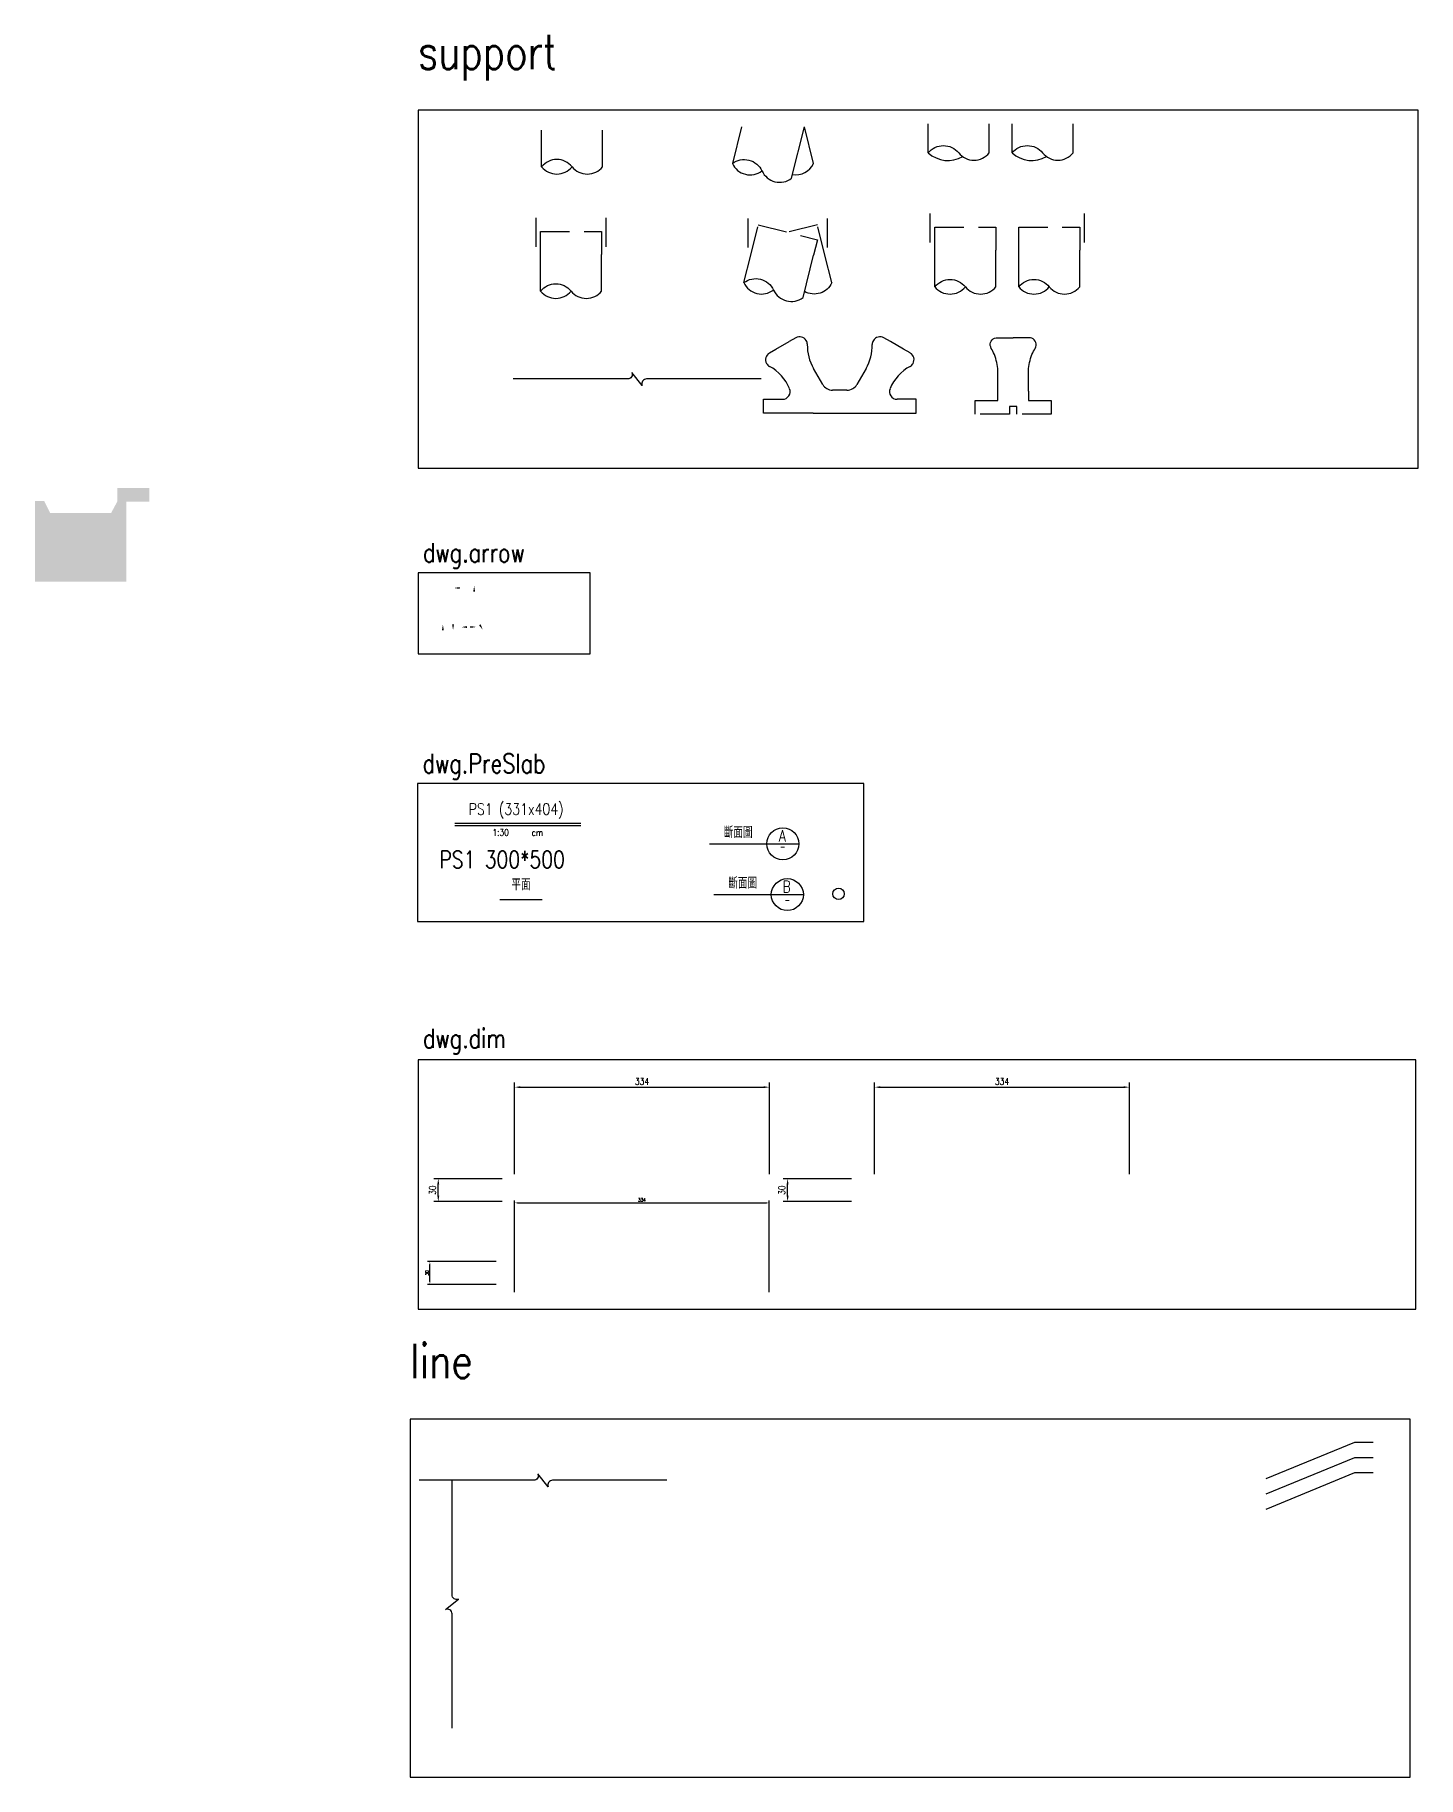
# Model space of a CAD drawing. Extents: x -4754 to 4964, y -19960 to 3942.
# Drawn here: x -4754 to -2941, y -3393 to -1108 of the extents above; entities that cross this region are included whole.
import ezdxf
from ezdxf.enums import TextEntityAlignment as Align

# ---------------------------------------------------------------- set-up
doc = ezdxf.new("R2010")
doc.units = 0
doc.header["$LTSCALE"] = 3
doc.linetypes.add('DASHED', pattern=[19.05, 12.7, -6.35])
doc.layers.get('0').update_dxf_attribs({"linetype": 'CONTINUOUS'})
doc.layers.add('HB_0', color=7, linetype='CONTINUOUS', transparency=0.5)
doc.layers.add('預鑄版_HATCH', color=253, linetype='CONTINUOUS', transparency=0.1)
for name, color, linetype in [('HB_DIM', 1, 'CONTINUOUS'), ('HB_TXT_CTEXT', 2, 'CONTINUOUS'), ('RCAD.PARM.Treatle', 2, 'CONTINUOUS')]:
    doc.layers.add(name, color=color, linetype=linetype)
doc.styles.get("Standard").update_dxf_attribs({"font": 'ROMANS.shx', "width": 0.8, "bigfont": 'chineset.shx'})
doc.dimstyles.new('30', dxfattribs={"dimscale": 3, "dimtxt": 3, "dimasz": 2.5, "dimexe": 2, "dimexo": 2, "dimgap": 1, "dimtad": 1, "dimdsep": 46, "dimtxsty": 'Standard', "dimcen": 0, "dimclrd": 256, "dimclre": 256, "dimclrt": 2, "dimadec": 0, "dimazin": 0, "dimtfac": 1, "dimtix": 1, "dimtmove": 2, "dimatfit": 3, "dimfxl": 1, "dimtolj": 1, "dimtzin": 0, "dimarcsym": 0})

msp = doc.modelspace()

# ---------------------------------------------------------------- texts
at = {"linetype": 'Continuous', "width": 0.8}
msp.add_text('PS1 300*500', height=22.5022, dxfattribs=at).set_placement((-4223.714, -2200.507))
at = {"linetype": 'Continuous', "char_height": 45, "width": 231.61621, "attachment_point": 1}
for s, insert in [('support', (-4251.719, -1107.817)), ('line', (-4261.985, -2824.511))]:
    msp.add_mtext(s, dxfattribs=dict(at, insert=insert))
at = {"color": 0, "linetype": 'Continuous', "char_height": 25, "width": 191.4764, "attachment_point": 1}
for s, insert in [('{dwg.arrow}', (-4245.493, -1774.293)), ('{dwg.PreSlab}', (-4245.944, -2050.86)), ('{dwg.dim}', (-4245.493, -2411.394))]:
    msp.add_mtext(s, dxfattribs=dict(at, insert=insert))

# ---------------------------------------------------------------- blocks, each defined once
blk = doc.blocks.new('slab_sectionB')
at = {"layer": 'RCAD.PARM.Treatle', "color": 3, "linetype": 'Continuous'}
for p, q in [((-75.3, 0), (0, 0)), ((0, 0), (42, 0))]:
    blk.add_line(p, q, dxfattribs=at)
at = {"layer": 'RCAD.PARM.Treatle', "color": 4, "linetype": 'Continuous'}
blk.add_circle((21, 0), 21, dxfattribs=at)
at = {"color": 0, "linetype": 'Continuous', "width": 0.8}
for tag, p, height in [('B', (14.7, 3), 15), ('-', (17.3, -10.7), 7.5)]:
    blk.add_attdef(tag, p, '', height=height, dxfattribs=at)
at = {"layer": 'RCAD.PARM.Treatle', "color": 3, "linetype": 'Continuous', "width": 0.8}
blk.add_text('斷面圖', height=15, rotation=360, dxfattribs=at).set_placement((-37.6, 16), align=Align.MIDDLE)
blk = doc.blocks.new('rebar_arrowL')
at = {"color": 1, "linetype": 'Continuous', "extrusion": (0, 0, -1)}
blk.add_solid([(-7.5, 1.3), (0, 0), (-7.5, -1.2)], dxfattribs=at)
blk = doc.blocks.new('rebar_arrowU')
at = {"color": 1, "linetype": 'Continuous'}
blk.add_solid([(-1.25, -7.5), (0, 0), (1.25, -7.5)], dxfattribs=at)
blk = doc.blocks.new('slab_PVC')
at = {"layer": 'RCAD.PARM.Treatle', "color": 4, "linetype": 'Continuous'}
blk.add_circle((0, 0), 7.53, dxfattribs=at)
blk = doc.blocks.new('*D12')
at = {"layer": 'HB_DIM', "linetype": 'Continuous', "lineweight": -2, "transparency": 16777216}
for p, q in [((-4125.2, -2601.8), (-4125.2, -2481.8)), ((-4117.7, -2487.8), (-3798.7, -2487.8)), ((-3791.2, -2601.8), (-3791.2, -2481.8))]:
    blk.add_line(p, q, dxfattribs=at)
at = {"layer": 'HB_DIM', "transparency": 16777216}
for points in [[(-4117.7, -2486.6), (-4117.7, -2489.1), (-4125.2, -2487.8)], [(-3798.7, -2489.1), (-3798.7, -2486.6), (-3791.2, -2487.8)]]:
    blk.add_solid(points, dxfattribs=at)
at = {"layer": 'HB_DIM', "color": 2, "linetype": 'Continuous', "transparency": 16777216, "insert": (-3958.2, -2480.3), "char_height": 9, "attachment_point": 5, "rotation": 0}
blk.add_mtext('\\A1;334', dxfattribs=at)
blk = doc.blocks.new('*D13')
at = {"layer": 'HB_DIM', "linetype": 'Continuous', "lineweight": -2, "transparency": 16777216}
for p, q in [((-4141.3, -2607.8), (-4231.3, -2607.8)), ((-4225.3, -2630.3), (-4225.3, -2615.3)), ((-4141.3, -2637.8), (-4231.3, -2637.8))]:
    blk.add_line(p, q, dxfattribs=at)
at = {"layer": 'HB_DIM', "transparency": 16777216}
for points in [[(-4224, -2615.3), (-4226.5, -2615.3), (-4225.3, -2607.8)], [(-4226.5, -2630.3), (-4224, -2630.3), (-4225.3, -2637.8)]]:
    blk.add_solid(points, dxfattribs=at)
at = {"layer": 'HB_DIM', "color": 2, "linetype": 'Continuous', "transparency": 16777216, "insert": (-4232.8, -2622.8), "char_height": 9, "attachment_point": 5, "rotation": 90}
blk.add_mtext('\\A1;30', dxfattribs=at)
blk = doc.blocks.new('*D21')
at = {"layer": 'HB_DIM', "linetype": 'Continuous', "lineweight": -2, "transparency": 16777216}
for p, q in [((-4125.3, -2756.5), (-4125.3, -2636.5)), ((-4121.6, -2639.5), (-3795.1, -2639.5)), ((-3791.3, -2756.5), (-3791.3, -2636.5))]:
    blk.add_line(p, q, dxfattribs=at)
at = {"layer": 'HB_DIM', "transparency": 16777216}
for points in [[(-4121.6, -2638.9), (-4121.6, -2640.2), (-4125.3, -2639.5)], [(-3795.1, -2640.2), (-3795.1, -2638.9), (-3791.3, -2639.5)]]:
    blk.add_solid(points, dxfattribs=at)
at = {"layer": 'HB_DIM', "color": 2, "linetype": 'Continuous', "transparency": 16777216, "insert": (-3958.3, -2635.5), "char_height": 4.5, "attachment_point": 5, "rotation": 0}
blk.add_mtext('\\A1;334', dxfattribs=at)
blk = doc.blocks.new('*D22')
at = {"layer": 'HB_DIM', "linetype": 'Continuous', "lineweight": -2, "transparency": 16777216}
for p, q in [((-4149.3, -2716.4), (-4239.3, -2716.4)), ((-4236.3, -2742.7), (-4236.3, -2720.2)), ((-4149.3, -2746.4), (-4239.3, -2746.4))]:
    blk.add_line(p, q, dxfattribs=at)
at = {"layer": 'HB_DIM', "transparency": 16777216}
for points in [[(-4235.7, -2720.2), (-4236.9, -2720.2), (-4236.3, -2716.4)], [(-4236.9, -2742.7), (-4235.7, -2742.7), (-4236.3, -2746.4)]]:
    blk.add_solid(points, dxfattribs=at)
at = {"layer": 'HB_DIM', "color": 2, "linetype": 'Continuous', "transparency": 16777216, "insert": (-4240, -2731.4), "char_height": 4.5, "attachment_point": 5, "rotation": 90}
blk.add_mtext('\\A1;30', dxfattribs=at)
blk = doc.blocks.new('rebar_arrowD')
at = {"color": 1, "linetype": 'Continuous'}
blk.add_solid([(-1.25, -7.5), (0, 0), (1.25, -7.5)], dxfattribs=at)
blk = doc.blocks.new('rebar_arrowR')
at = {"color": 1, "linetype": 'Continuous', "extrusion": (0, 0, -1)}
blk.add_solid([(-7.5, 1.3), (0, 0), (-7.5, -1.2)], dxfattribs=at)
blk = doc.blocks.new('fender_bottom')
at = {"color": 1, "linetype": 'Continuous'}
blk.add_lwpolyline([(162.5, 0), (12.5, 0, 0.529473), (6.7, -8.6), (-6.7, 8.6, -0.532815), (-12.5, 0), (-162.5, 0)], format="xyb", dxfattribs=at)
blk = doc.blocks.new('fender_top_transverse')
at = {"layer": 'HB_0', "color": 1, "linetype": 'Continuous'}
for points in [[(-20, 30), (-20, 60, 0.07193), (-25.7, 80.5, -0.041495), (-29.5, 88.2, -0.488993), (-22.5, 100), (0, 100)], [(20, 30), (20, 60, -0.07193), (25.7, 80.5, 0.041495), (29.5, 88.2, 0.488993), (22.5, 100), (0, 100)]]:
    blk.add_lwpolyline(points, format="xyb", dxfattribs=at)
at = {"layer": 'HB_0', "color": 252, "linetype": 'DASHED'}
blk.add_lwpolyline([(20, 30), (20, 18), (50, 18), (50, 0), (5, 0), (5, 10), (-5, 10), (-5, 0), (-50, 0), (-50, 18), (-20, 18), (-20, 30)], dxfattribs=at)
blk = doc.blocks.new('pile_vertical_with_pilecap')
at = {"linetype": 'Continuous'}
for p, q in [((-40, -48.1), (-40, 0)), ((-40, -48.1), (-40, 0)), ((40, -48.1), (40, 0)), ((40, -48.1), (40, 0))]:
    blk.add_line(p, q, dxfattribs=at)
for centre, start, end in [((-20, -64.1), 38.718, 141.282), ((-20, -64.1), 38.718, 141.282), ((-20, -32), 218.718, 321.282), ((-20, -32), 218.718, 321.282), ((20, -32), 218.718, 321.282), ((20, -32), 218.718, 321.282)]:
    blk.add_arc(centre, 25.6, start, end, dxfattribs=at)
blk = doc.blocks.new('racked_with_pilecap_Transverse')
at = {"linetype": 'Continuous'}
for points in [[(-41.2, 0), (-53.2, -48.1)], [(24.4, -67.5), (41.2, 0)]]:
    blk.add_lwpolyline(points, dxfattribs=at)
blk.add_lwpolyline([(53.2, -48.1), (41.2, 0)])
for points in [[(-53.2, -48.1, -0.48), (-14.4, -57.8, 0.48), (24.4, -67.5, 0.48)], [(-53.2, -48.1, 0.48), (-14.4, -57.8, 0.48)], [(25.6, -62.6, 0.340232), (53.2, -48.1)]]:
    blk.add_lwpolyline(points, format="xyb", dxfattribs=at)
blk = doc.blocks.new('racked_with_pilecap_Longitude')
for p, q in [((-95, -38.1), (-95, 0)), ((-15, -38.1), (-15, 0)), ((15, -38.1), (15, 0)), ((95, -38.1), (95, 0))]:
    blk.add_line(p, q)
for points in [[(-95, -38.1, -0.48), (-55, -38.1, 0.48), (-15, -38.1, 0.48)], [(-95, -38.1, 0.326111), (-49.8, -43, 0.326111)], [(15, -38.1, -0.48), (55, -38.1, 0.48), (95, -38.1, 0.48)], [(15, -38.1, 0.326111), (60.2, -43, 0.326111)]]:
    blk.add_lwpolyline(points, format="xyb")
blk = doc.blocks.new('fender_top_longitude')
at = {"color": 7, "linetype": 'Continuous'}
for p, q in [((-83.7, 83.7), (-66.3, 93.7)), ((-57.7, 98.7), (-66.3, 93.7)), ((66.3, 93.7), (57.7, 98.7)), ((83.7, 83.7), (66.3, 93.7)), ((-92.3, 78.7), (-83.7, 83.7)), ((92.3, 78.7), (83.7, 83.7)), ((-22.4, 37.5), (-34.4, 58.3)), ((34.4, 58.3), (22.4, 37.5)), ((0, 30), (-9.4, 30)), ((9.4, 30), (0, 30)), ((-100, 18), (-75.1, 18)), ((-35, 0), (-100, 0)), ((-35, 0), (35, 0)), ((35, 0), (100, 0)), ((100, 18), (75.1, 18)), ((100, 0), (100, 18))]:
    blk.add_line(p, q, dxfattribs=at)
for centre, radius, start, end in [((-52.7, 90), 10, 30, 120), ((-53.2, 89.6), 10.7, 1.3853, 30.3798), ((53.2, 89.6), 10.7, 149.6202, 178.6147), ((52.7, 90), 10, 60, 150), ((-87.3, 70), 10, 120, 210), ((17.4, 88.6), 60, 178.7643, 210.2362), ((-17.4, 88.6), 60, 329.7638, 1.2357), ((87.3, 70), 10, 330, 60), ((-86.7, 70.3), 10.7, 209.6202, 238.6147), ((-121.1, 8.6), 60, 22.8745, 61.2357), ((121.1, 8.6), 60, 118.7643, 157.1255), ((86.7, 70.3), 10.7, 301.3853, 330.3798), ((-75.1, 28), 10, 270, 22.8745), ((-9.4, 45), 15, 210, 270), ((9.4, 45), 15, 270, 330), ((75.1, 28), 10, 157.1255, 270)]:
    blk.add_arc(centre, radius, start, end, dxfattribs=at)
blk = doc.blocks.new('slab_sectionA')
at = {"color": 3, "linetype": 'Continuous'}
for p, q in [((-75.3, 0), (0, 0)), ((0, 0), (42, 0))]:
    blk.add_line(p, q, dxfattribs=at)
at = {"color": 4, "linetype": 'Continuous'}
blk.add_circle((21, 0), 21, dxfattribs=at)
at = {"color": 3, "linetype": 'Continuous', "width": 0.8}
blk.add_text('斷面圖', height=15, rotation=360, dxfattribs=at).set_placement((-37.6, 16), align=Align.MIDDLE)
at = {"color": 0, "linetype": 'Continuous', "width": 0.8}
for tag, p, height in [('A', (15.8, 3), 15), ('-', (17.3, -7.5), 7.5)]:
    blk.add_attdef(tag, p, '', height=height, dxfattribs=at)
blk = doc.blocks.new('slab_topview')
at = {"color": 4, "linetype": 'Continuous'}
blk.add_line((-27.8, 0), (27.8, 0), dxfattribs=at)
at = {"color": 4, "linetype": 'Continuous', "width": 0.8}
blk.add_text('平面', height=15, rotation=360, dxfattribs=at).set_placement((0, 19.7), align=Align.MIDDLE)
blk = doc.blocks.new('slab_title_s')
at = {"color": 3, "linetype": 'Continuous'}
blk.add_line((-82.5, 0), (82.5, 0), dxfattribs=at)
at = {"color": 1, "linetype": 'Continuous'}
blk.add_line((-82.5, -3), (82.5, -3), dxfattribs=at)
at = {"color": 3, "linetype": 'Continuous', "width": 0.8}
blk.add_attdef('PS1', text='', height=15, dxfattribs=at).set_placement((-2.1, 17.6), align=Align.MIDDLE)
at = {"color": 0, "linetype": 'Continuous', "width": 0.8}
for tag, p in [('1:30', (-22.4, -12)), ('CM', (25.7, -12.1))]:
    blk.add_attdef(tag, text='', height=9, dxfattribs=at).set_placement(p, align=Align.MIDDLE)
blk = doc.blocks.new('m_Arrow_L_rebar')
at = {"color": 1, "linetype": 'Continuous', "extrusion": (0, 0, -1)}
blk.add_solid([(-7.5, 1.3), (0, 0), (-7.5, -1.2)], dxfattribs=at)
blk = doc.blocks.new('m_Arrow_U_rebar')
at = {"color": 1, "linetype": 'Continuous'}
blk.add_solid([(-1.25, -7.5), (0, 0), (1.25, -7.5)], dxfattribs=at)
blk = doc.blocks.new('CutLine_H')
at = {"color": 1, "linetype": 'Continuous'}
blk.add_lwpolyline([(162.5, 0), (12.5, 0, 0.529473), (6.7, -8.6), (-6.7, 8.6, -0.532815), (-12.5, 0), (-162.5, 0)], format="xyb", dxfattribs=at)
blk = doc.blocks.new('CutLine_V')
at = {"color": 1, "linetype": 'Continuous'}
blk.add_lwpolyline([(0, -162.5), (0, -12.5, 0.529473), (-8.6, -6.7), (8.6, 6.7, -0.532815), (0, 12.5), (0, 162.5)], format="xyb", dxfattribs=at)
blk = doc.blocks.new('*D61')
at = {"layer": 'HB_DIM', "linetype": 'Continuous', "lineweight": -2, "transparency": 16777216}
for p, q in [((-3653.2, -2601.8), (-3653.2, -2481.8)), ((-3645.7, -2487.8), (-3326.7, -2487.8)), ((-3319.2, -2601.8), (-3319.2, -2481.8))]:
    blk.add_line(p, q, dxfattribs=at)
at = {"layer": 'HB_DIM', "transparency": 16777216}
for points in [[(-3645.7, -2486.6), (-3645.7, -2489.1), (-3653.2, -2487.8)], [(-3326.7, -2489.1), (-3326.7, -2486.6), (-3319.2, -2487.8)]]:
    blk.add_solid(points, dxfattribs=at)
at = {"layer": 'HB_DIM', "color": 2, "linetype": 'Continuous', "transparency": 16777216, "insert": (-3486.2, -2480.3), "char_height": 9, "attachment_point": 5, "rotation": 0}
blk.add_mtext('\\A1;334', dxfattribs=at)
blk = doc.blocks.new('*D62')
at = {"layer": 'HB_DIM', "linetype": 'Continuous', "lineweight": -2, "transparency": 16777216}
for p, q in [((-3683.3, -2607.8), (-3773.3, -2607.8)), ((-3767.3, -2630.3), (-3767.3, -2615.3)), ((-3683.3, -2637.8), (-3773.3, -2637.8))]:
    blk.add_line(p, q, dxfattribs=at)
at = {"layer": 'HB_DIM', "transparency": 16777216}
for points in [[(-3766, -2615.3), (-3768.5, -2615.3), (-3767.3, -2607.8)], [(-3768.5, -2630.3), (-3766, -2630.3), (-3767.3, -2637.8)]]:
    blk.add_solid(points, dxfattribs=at)
at = {"layer": 'HB_DIM', "color": 2, "linetype": 'Continuous', "transparency": 16777216, "insert": (-3774.8, -2622.8), "char_height": 9, "attachment_point": 5, "rotation": 90}
blk.add_mtext('\\A1;30', dxfattribs=at)
blk = doc.blocks.new('pile_vertical')
at = {"color": 252, "linetype": 'DASHED'}
for p, q in [((-46, 10), (-46, 50)), ((46, 10), (46, 50))]:
    blk.add_line(p, q, dxfattribs=at)
at = {"linetype": 'Continuous'}
for p, q in [((-40, -48.1), (-40, 0)), ((40, -48.1), (40, 0))]:
    blk.add_line(p, q, dxfattribs=at)
at = {"color": 252, "linetype": 'DASHED'}
blk.add_lwpolyline([(-40, 0), (-40, 30), (40, 30), (40, 0)], dxfattribs=at)
at = {"linetype": 'Continuous'}
for points in [[(-40, -48.1, -0.48), (0, -48.1, 0.48), (40, -48.1, 0.48)], [(-40, -48.1, 0.48), (0, -48.1, 0.48)]]:
    blk.add_lwpolyline(points, format="xyb", dxfattribs=at)
blk = doc.blocks.new('pile_racked_Transverse')
at = {"layer": 'HB_0', "color": 252, "linetype": 'DASHED'}
for p, q in [((-52.2, 10), (-52.2, 50)), ((52.2, 10), (52.2, 50))]:
    blk.add_line(p, q, dxfattribs=at)
at = {"layer": 'HB_0', "linetype": 'Continuous'}
for p, q in [((-57.7, -36), (-48.7, 0)), ((19.9, -55.4), (33.7, 0)), ((57.7, -36), (48.7, 0))]:
    blk.add_line(p, q, dxfattribs=at)
at = {"layer": 'HB_0', "color": 252, "linetype": 'DASHED'}
for points in [[(-48.7, 0), (-38.8, 39.7), (38.8, 20.3), (33.7, 0)], [(48.7, 0), (38.8, 39.7), (0, 30)]]:
    blk.add_lwpolyline(points, dxfattribs=at)
at = {"layer": 'HB_0', "linetype": 'Continuous'}
for points in [[(-57.7, -36, -0.48), (-18.9, -45.7, 0.48), (19.9, -55.4, 0.48)], [(-57.7, -36, 0.48), (-18.9, -45.7, 0.48)], [(57.7, -36, -0.439137), (21.8, -47.6, -0.439137)]]:
    blk.add_lwpolyline(points, format="xyb", dxfattribs=at)
blk = doc.blocks.new('pile_racked_Longitude')
at = {"color": 252, "linetype": 'DASHED'}
for p, q in [((-101, 10), (-101, 50)), ((101, 10), (101, 50))]:
    blk.add_line(p, q, dxfattribs=at)
at = {"linetype": 'Continuous'}
for p, q in [((15, -48.1), (15, 0)), ((95, -48.1), (95, 0)), ((-95, -48.1), (-95, 0)), ((-15, -48.1), (-15, 0))]:
    blk.add_line(p, q, dxfattribs=at)
at = {"color": 252, "linetype": 'DASHED'}
for points in [[(-95, 0), (-95, 30), (-15, 30), (-15, 0)], [(15, 0), (15, 30), (95, 30), (95, 0)]]:
    blk.add_lwpolyline(points, dxfattribs=at)
at = {"linetype": 'Continuous'}
for points in [[(-95, -48.1, -0.48), (-55, -48.1, 0.48), (-15, -48.1, 0.48)], [(15, -48.1, -0.48), (55, -48.1, 0.48), (95, -48.1, 0.48)], [(-95, -48.1, 0.48), (-55, -48.1, 0.48)], [(15, -48.1, 0.48), (55, -48.1, 0.48)]]:
    blk.add_lwpolyline(points, format="xyb", dxfattribs=at)

# ---------------------------------------------------------------- dimensions: what is measured, and where the dimension line sits
at = {"layer": 'HB_DIM', "linetype": 'Continuous'}
for base, p1, p2, angle, override, picture, middle in [((-3791.216, -2487.824), (-4125.216, -2607.824), (-3791.216, -2607.824), 0, {"dimpost": '<>'}, '*D12', (-3958.216, -2480.324)), ((-3319.216, -2487.824), (-3653.216, -2607.824), (-3319.216, -2607.824), 0, {"dimdec": 0, "dimpost": '<>'}, '*D61', (-3486.216, -2480.324)), ((-4225.282, -2607.824), (-4135.282, -2637.824), (-4135.282, -2607.824), 90, {"dimtad": 4, "dimpost": '<>'}, '*D13', (-4232.782, -2622.824)), ((-3767.282, -2607.824), (-3677.282, -2637.824), (-3677.282, -2607.824), 90, {"dimtad": 4, "dimdec": 0, "dimpost": '<>'}, '*D62', (-3774.782, -2622.824)), ((-4236.291, -2716.425), (-4146.291, -2746.425), (-4146.291, -2716.425), 90, {"dimscale": 1.5, "dimtad": 4, "dimpost": '<>'}, '*D22', (-4240.041, -2731.425))]:
    dim = msp.add_linear_dim(base=base, p1=p1, p2=p2, angle=angle, dimstyle='30', override=override, dxfattribs=at)
    dim.commit()
    dim.dimension.update_dxf_attribs({"geometry": picture, "text_midpoint": middle})
dim = msp.add_linear_dim(base=(-3791.345, -2639.531), p1=(-4125.345, -2759.531), p2=(-3791.345, -2759.531), angle=0, dimstyle='30', override={"dimscale": 1.5, "dimpost": '<>'}, dxfattribs=at)
dim.commit()
dim.dimension.update_dxf_attribs({"geometry": '*D21', "text_midpoint": (-3958.345, -2635.531), "dimtype": 160})

# ---------------------------------------------------------------- hatches: boundary and pattern name
at = {"layer": 'HB_0'}
h = msp.add_hatch(color=253, dxfattribs=at)
h.dxf.hatch_style = 1
h.paths.add_polyline_path([(-4754.209, -1824.902), (-4754.209, -1718.902), (-4742.209, -1718.902), (-4734.209, -1734.903), (-4654.209, -1734.903), (-4646.209, -1719.902), (-4634.209, -1719.902), (-4634.209, -1824.902)])
at = {"layer": '預鑄版_HATCH', "linetype": 'Continuous'}
h = msp.add_hatch(color=256, dxfattribs=at)
h.dxf.hatch_style = 2
h.paths.add_polyline_path([(-4604.209, -1719.902), (-4604.135, -1701.902), (-4646.209, -1701.902), (-4646.209, -1719.902)])

# ---------------------------------------------------------------- linework, layer by layer
at = {"color": 7, "linetype": 'Continuous'}
msp.add_line((-3798.832, -1603.724), (-3798.832, -1585.724), dxfattribs=at)
at = {"color": 3, "linetype": 'Continuous'}
msp.add_line((-3869.762, -2168.711), (-3794.47, -2168.711), dxfattribs=at)
at = {"linetype": 'Continuous'}
for points in [[(-4251.719, -1206.533), (-4251.719, -1675.945), (-2940.578, -1675.945), (-2940.578, -1206.533)], [(-4251.641, -1813.475), (-4251.641, -1919.441), (-4026.07, -1919.441), (-4026.07, -1813.475)], [(-4251.641, -2451.748), (-4251.641, -2778.752), (-2943.412, -2778.752), (-2943.412, -2451.748)], [(-4261.985, -2923.226), (-4261.985, -3392.639), (-2950.844, -3392.639), (-2950.844, -2923.226)]]:
    msp.add_lwpolyline(points, close=True, dxfattribs=at)
at = {"color": 0, "linetype": 'Continuous'}
msp.add_lwpolyline([(-4252.515, -2089.391), (-4252.515, -2270.68), (-3667.497, -2270.68), (-3667.497, -2089.391)], close=True, dxfattribs=at)
at = {"color": 3, "linetype": 'Continuous'}
msp.add_lwpolyline([(-3139.728, -3001.144), (-3023.502, -2953.255), (-2999.718, -2953.255)], dxfattribs=at)
at = {"color": 7, "linetype": 'Continuous'}
msp.add_lwpolyline([(-3139.728, -3021.144), (-3023.502, -2973.255), (-2999.718, -2973.255)], dxfattribs=at)
at = {"color": 4, "linetype": 'Continuous'}
msp.add_lwpolyline([(-3139.728, -3041.144), (-3023.502, -2993.255), (-2999.718, -2993.255)], dxfattribs=at)
at = {"layer": 'HB_TXT_CTEXT', "color": 1, "linetype": 'Continuous'}
for points in [[(-4160.64, -1897.779, 0, 1.25, 0), (-4158.808, -1894.507, 0, 0, 0), (-4148.119, -1875.423, 0, 0, 0), (-4144.369, -1875.423, 0, 0, 0)], [(-4136.078, -1898.716, 0, 5, 0), (-4128.748, -1885.629, 0, 0, 0), (-4123.557, -1876.36, 0, 0, 0), (-4119.807, -1876.36, 0, 0, 0)]]:
    msp.add_lwpolyline(points, format="xyseb", dxfattribs=at)

# ---------------------------------------------------------------- block references
at = {"linetype": 'Continuous'}
for name, p in [('pile_vertical_with_pilecap', (-4049.865, -1232.746)), ('racked_with_pilecap_Transverse', (-3786.478, -1228.453)), ('racked_with_pilecap_Longitude', (-3487.944, -1224.49)), ('pile_vertical', (-4051.137, -1395.664)), ('pile_racked_Transverse', (-3766.964, -1396.765)), ('pile_racked_Longitude', (-3479.235, -1390.127)), ('fender_top_longitude', (-3698.832, -1603.724)), ('fender_top_transverse', (-3471.525, -1605.168)), ('fender_bottom', (-3964.643, -1559.027)), ('m_Arrow_L_rebar', (-4204.523, -1833.23)), ('m_Arrow_U_rebar', (-4178.224, -1830.464)), ('rebar_arrowU', (-4219.254, -1881.198)), ('rebar_arrowL', (-4194.977, -1884.477)), ('CutLine_H', (-4087.912, -3003.346)), ('CutLine_V', (-4207.27, -3165.97))]:
    msp.add_blockref(name, p, dxfattribs=at)
for name, p, rotation in [('rebar_arrowD', (-4205.895, -1888.401), 180), ('rebar_arrowR', (-4175.699, -1884.307), 180), ('rebar_arrowD', (-4167.012, -1887.885), 209.9999999999997)]:
    msp.add_blockref(name, p, dxfattribs=dict(at, rotation=rotation))
at = {"color": 0, "linetype": 'Continuous'}
for name, p, values in [('slab_title_s', (-4121.083, -2141.811), {'PS1': 'PS1 (331x404)', '1:30': '1:30', 'CM': 'cm'}), ('slab_sectionA', (-3794.47, -2168.711), {'A': 'A', '-': '-'}), ('slab_sectionB', (-3788.629, -2235.313), {'B': 'B', '-': '-'})]:
    msp.add_blockref(name, p, dxfattribs=at).add_auto_attribs(values)
msp.add_blockref('slab_topview', (-4116.865, -2241.517), dxfattribs=at)
at = {"layer": 'RCAD.PARM.Treatle', "color": 0, "linetype": 'Continuous'}
msp.add_blockref('slab_PVC', (-3700.442, -2234.228), dxfattribs=at)

msp.set_redraw_order([(e.dxf.handle, doc.entitydb.next_handle()) for e in msp.query("TEXT MTEXT ATTDEF DIMENSION ARC_DIMENSION")])  # texts and dimensions are drawn at this point

doc.saveas('drawing.dxf')
